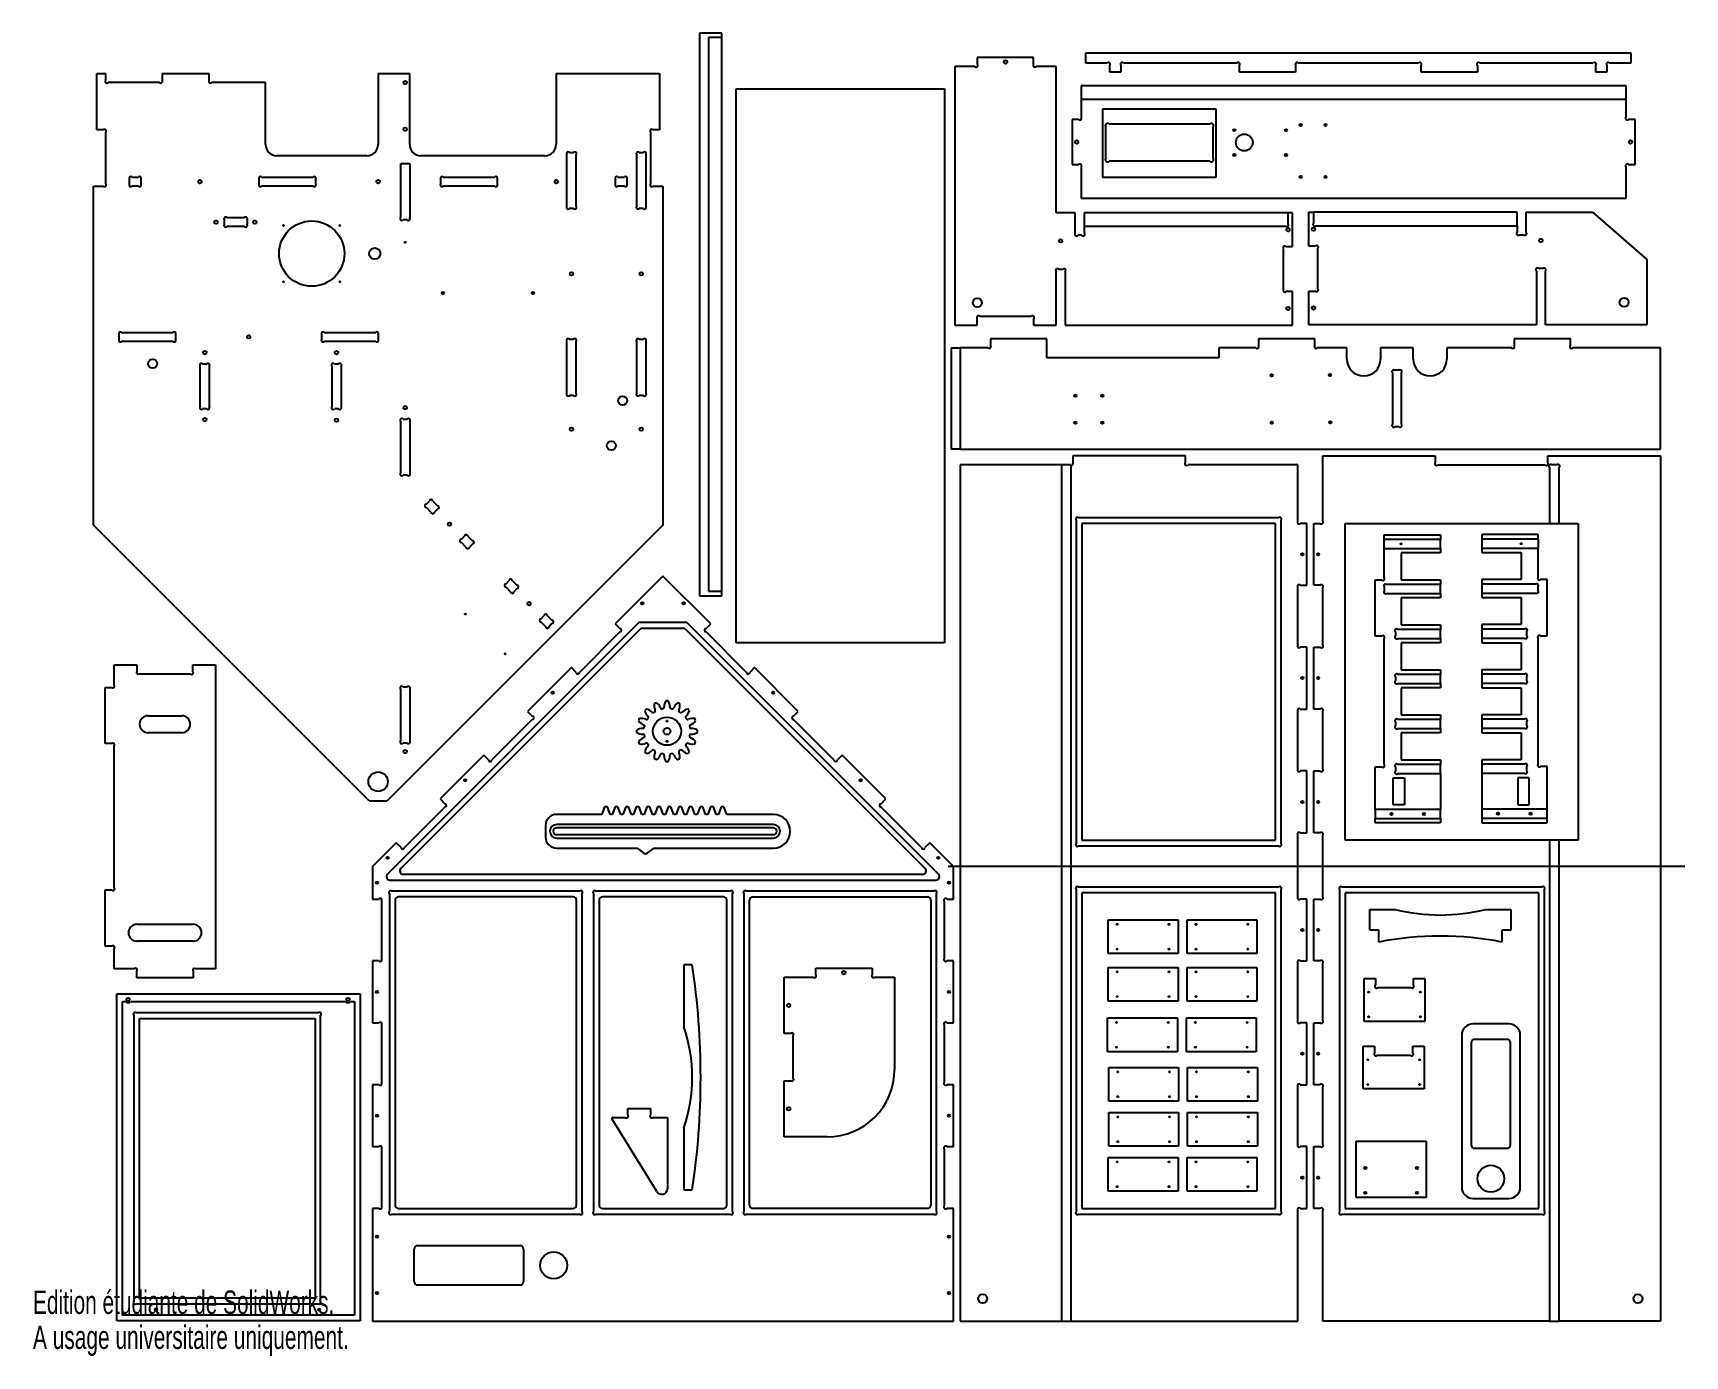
# Model space of a CAD drawing. Extents: x 0 to 1467, y 0 to 1176.
import ezdxf
from ezdxf.enums import TextEntityAlignment as Align

# ---------------------------------------------------------------- set-up
doc = ezdxf.new("R2010")
doc.units = 0
doc.layers.get('0').update_dxf_attribs({"linetype": 'CONTINUOUS'})

msp = doc.modelspace()

# ---------------------------------------------------------------- texts
at = {"color": 7, "linetype": 'CONTINUOUS'}
for s, width, p in [('Edition étudiante de SolidWorks.', 0.667188, (0, 31.1)), ('A usage universitaire uniquement.', 0.668182, (0, 0))]:
    msp.add_text(s, height=20.76, dxfattribs=dict(at, width=width)).set_placement(p, align=Align.BOTTOM_LEFT)

# ---------------------------------------------------------------- linework, layer by layer
at = {"color": 7, "linetype": 'CONTINUOUS'}
for p, q in [((592, 1175.5), (592, 675.5)), ((612, 1175.5), (592, 1175.5)), ((612, 1171.5), (612, 1175.5)), ((600, 1171.5), (600, 679.5)), ((612, 1171.5), (600, 1171.5)), ((612, 679.5), (612, 1171.5)), ((818.8, 1145.8), (818.8, 915.8)), ((836.7, 1145.8), (818.8, 1145.8)), ((838.8, 1153.8), (838.8, 1147.9)), ((888.8, 1153.8), (838.8, 1153.8)), ((888.8, 1147.9), (888.8, 1153.8)), ((908.8, 1145.8), (891, 1145.8)), ((908.8, 1015.8), (908.8, 1145.8)), ((935.3, 1148.8), (935.3, 1157.8)), ((935.3, 1157.8), (1419.3, 1157.8)), ((954.3, 1148.8), (935.3, 1148.8)), ((956.4, 1140.8), (956.4, 1146.7)), ((966.4, 1146.7), (966.4, 1140.8)), ((1069.5, 1148.8), (968.6, 1148.8)), ((1071.6, 1140.8), (1071.6, 1146.7)), ((1121.6, 1146.7), (1121.6, 1140.8)), ((1230.8, 1148.8), (1123.7, 1148.8)), ((1233, 1140.8), (1233, 1146.7)), ((1283, 1146.7), (1283, 1140.8)), ((1386, 1148.8), (1285.1, 1148.8)), ((1388.1, 1140.8), (1388.1, 1146.7)), ((1398.1, 1146.7), (1398.1, 1140.8)), ((1419.3, 1148.8), (1400.3, 1148.8)), ((1419.3, 1157.8), (1419.3, 1148.8)), ((56.6, 1139.5), (64.6, 1139.5)), ((56.6, 1089.5), (56.6, 1139.5)), ((64.6, 1133.6), (64.6, 1139.5)), ((112.5, 1131.5), (66.7, 1131.5)), ((114.6, 1139.5), (114.6, 1133.6)), ((114.6, 1139.5), (156.6, 1139.5)), ((156.6, 1133.6), (156.6, 1139.5)), ((206.6, 1131.5), (158.7, 1131.5)), ((206.6, 1076.5), (206.6, 1131.5)), ((306.6, 1139.5), (334.6, 1139.5)), ((306.6, 1139.5), (306.6, 1076.5)), ((334.6, 1076.5), (334.6, 1139.5)), ((464.6, 1139.5), (556.6, 1139.5)), ((464.6, 1139.5), (464.6, 1076.5)), ((556.6, 1139.5), (556.6, 1089.5)), ((966.4, 1140.8), (956.4, 1140.8)), ((1121.6, 1140.8), (1071.6, 1140.8)), ((1283, 1140.8), (1233, 1140.8)), ((1398.1, 1140.8), (1388.1, 1140.8)), ((624.6, 633.8), (624.6, 1125.8)), ((624.6, 1125.8), (809.6, 1125.8)), ((809.6, 1125.8), (809.6, 633.8)), ((1415.1, 1128.7), (931.1, 1128.7)), ((931.1, 1128.7), (931.1, 1116.7)), ((931.1, 1116.7), (931.1, 1100.8)), ((931.1, 1116.7), (1415.1, 1116.7)), ((1415.1, 1116.7), (1415.1, 1128.7)), ((1415.1, 1100.8), (1415.1, 1116.7)), ((950.1, 1108), (950.1, 1047.4)), ((1051.1, 1108), (950.1, 1108)), ((1051.1, 1047.4), (1051.1, 1108)), ((62.5, 1089.5), (56.6, 1089.5)), ((64.6, 1041.6), (64.6, 1087.4)), ((548.6, 1087.4), (548.6, 1041.6)), ((556.6, 1089.5), (550.7, 1089.5)), ((923.1, 1098.7), (923.1, 1058.7)), ((929, 1098.7), (923.1, 1098.7)), ((953.1, 1064.6), (953.1, 1091.8)), ((956, 1094.7), (1045.2, 1094.7)), ((1048.1, 1091.8), (1048.1, 1064.6)), ((1423.1, 1098.7), (1417.2, 1098.7)), ((1423.1, 1058.7), (1423.1, 1098.7)), ((296.6, 1066.5), (216.6, 1066.5)), ((326.6, 1059.5), (334.6, 1059.5)), ((326.6, 1011.6), (326.6, 1059.5)), ((334.6, 1059.5), (334.6, 1011.6)), ((454.6, 1066.5), (344.6, 1066.5)), ((474.3, 1021.6), (474.3, 1067.4)), ((476.4, 1069.5), (480.2, 1069.5)), ((482.3, 1067.4), (482.3, 1021.6)), ((536.3, 1021.6), (536.3, 1067.4)), ((538.4, 1069.5), (542.2, 1069.5)), ((544.3, 1067.4), (544.3, 1021.6)), ((923.1, 1058.7), (929, 1058.7)), ((931.1, 1056.6), (931.1, 1028.7)), ((1045.2, 1061.7), (956, 1061.7)), ((1415.1, 1028.7), (1415.1, 1056.6)), ((1417.2, 1058.7), (1423.1, 1058.7)), ((85.7, 1041.6), (85.7, 1045.4)), ((87.9, 1047.5), (93.6, 1047.5)), ((95.7, 1045.4), (95.7, 1041.6)), ((200.9, 1041.6), (200.9, 1045.4)), ((203, 1047.5), (248.8, 1047.5)), ((250.9, 1045.4), (250.9, 1041.6)), ((362.2, 1041.6), (362.2, 1045.4)), ((364.4, 1047.5), (410.1, 1047.5)), ((412.2, 1045.4), (412.2, 1041.6)), ((517.4, 1041.6), (517.4, 1045.4)), ((519.6, 1047.5), (525.3, 1047.5)), ((527.4, 1045.4), (527.4, 1041.6)), ((950.1, 1047.4), (1051.1, 1047.4)), ((53.6, 738.3), (53.6, 1039.5)), ((53.6, 1039.5), (62.5, 1039.5)), ((93.6, 1039.5), (87.9, 1039.5)), ((248.8, 1039.5), (203, 1039.5)), ((410.1, 1039.5), (364.4, 1039.5)), ((525.3, 1039.5), (519.6, 1039.5)), ((550.7, 1039.5), (559.6, 1039.5)), ((559.6, 1039.5), (559.6, 738.3)), ((931.1, 1028.7), (1415.1, 1028.7)), ((480.2, 1019.5), (476.4, 1019.5)), ((542.2, 1019.5), (538.4, 1019.5)), ((925.8, 1015.8), (908.8, 1015.8)), ((925.8, 997.9), (925.8, 1015.8)), ((933.8, 1015.8), (933.8, 1003.8)), ((1114.8, 1015.8), (933.8, 1015.8)), ((1118.8, 1015.8), (1114.8, 1015.8)), ((1114.8, 1005.9), (1114.8, 1015.8)), ((1118.8, 985.8), (1118.8, 1015.8)), ((1133.4, 986.2), (1133.4, 1016.2)), ((1133.4, 1016.2), (1137.4, 1016.2)), ((1137.4, 1016.2), (1137.4, 1006.4)), ((1318.3, 1016.2), (1137.4, 1016.2)), ((1318.3, 1004.2), (1318.3, 1016.2)), ((1326.4, 998.4), (1326.4, 1016.2)), ((1326.4, 1016.2), (1385.4, 1016.2)), ((1385.4, 1016.2), (1433.4, 974.3)), ((170.1, 1005.6), (170.1, 1009.4)), ((172.2, 1011.5), (188, 1011.5)), ((188, 1003.5), (172.2, 1003.5)), ((190.1, 1009.4), (190.1, 1005.6)), ((332.3, 1009.5), (328.7, 1009.5)), ((933.8, 1003.8), (933.8, 997.9)), ((933.8, 1003.8), (1112.8, 1003.8)), ((1139.5, 1004.2), (1318.3, 1004.2)), ((1318.3, 1004.2), (1318.3, 998.4)), ((931.7, 995.8), (928, 995.8)), ((1110.8, 947.9), (1110.8, 983.6)), ((1113, 985.8), (1118.8, 985.8)), ((1139.2, 986.2), (1133.4, 986.2)), ((1141.4, 948.4), (1141.4, 984.1)), ((1320.4, 996.2), (1324.3, 996.2)), ((1433.4, 974.3), (1433.4, 916.2)), ((908.8, 915.8), (908.8, 963.6)), ((910.9, 965.8), (914.7, 965.8)), ((916.8, 963.6), (916.8, 915.8)), ((1335.4, 964.1), (1335.4, 916.2)), ((1341.2, 966.2), (1337.5, 966.2)), ((1343.4, 916.2), (1343.4, 964.1)), ((1118.8, 945.8), (1113, 945.8)), ((1118.8, 915.8), (1118.8, 945.8)), ((1133.4, 916.2), (1133.4, 946.2)), ((1133.4, 946.2), (1139.2, 946.2)), ((818.8, 915.8), (838.8, 915.8)), ((838.8, 915.8), (838.8, 921.7)), ((841, 923.8), (886.7, 923.8)), ((888.8, 921.7), (888.8, 915.8)), ((888.8, 915.8), (908.8, 915.8)), ((916.8, 915.8), (1118.8, 915.8)), ((1335.4, 916.2), (1133.4, 916.2)), ((1433.4, 916.2), (1343.4, 916.2)), ((76.6, 903.6), (76.6, 907.4)), ((78.7, 909.5), (124.5, 909.5)), ((124.5, 901.5), (78.7, 901.5)), ((126.6, 907.4), (126.6, 903.6)), ((256.6, 903.6), (256.6, 907.4)), ((258.7, 909.5), (304.5, 909.5)), ((304.5, 901.5), (258.7, 901.5)), ((306.6, 907.4), (306.6, 903.6)), ((474.3, 855.9), (474.3, 901.4)), ((476.4, 903.5), (480.2, 903.5)), ((482.3, 901.4), (482.3, 855.6)), ((536.3, 855.6), (536.3, 901.4)), ((538.4, 903.5), (542.2, 903.5)), ((544.3, 901.4), (544.3, 855.9)), ((815.5, 895.8), (815.5, 805.8)), ((815.5, 895.8), (823.5, 895.8)), ((823.5, 895.8), (823.5, 805.8)), ((848.5, 895.8), (823.5, 895.8)), ((850.6, 903.8), (850.6, 897.9)), ((900.5, 903.8), (850.6, 903.8)), ((900.5, 886.8), (900.5, 903.8)), ((1053.5, 895.8), (1053.5, 886.8)), ((1086.5, 895.8), (1053.5, 895.8)), ((1088.6, 903.8), (1088.6, 897.9)), ((1138.6, 903.8), (1088.6, 903.8)), ((1138.6, 897.9), (1138.6, 903.8)), ((1167.1, 895.8), (1140.7, 895.8)), ((1167.1, 885.8), (1167.1, 895.8)), ((1197.1, 895.8), (1197.1, 885.8)), ((1226, 895.8), (1197.1, 895.8)), ((1226, 885.8), (1226, 895.8)), ((1256, 895.8), (1256, 885.8)), ((1313.5, 895.8), (1256, 895.8)), ((1315.6, 903.8), (1315.6, 897.9)), ((1365.6, 903.8), (1315.6, 903.8)), ((1365.6, 897.9), (1365.6, 903.8)), ((1445.6, 895.8), (1367.7, 895.8)), ((1445.6, 805.8), (1445.6, 895.8)), ((150.7, 881.5), (154.5, 881.5)), ((267.7, 881.5), (271.5, 881.5)), ((1053.5, 886.8), (900.5, 886.8)), ((148.6, 843.6), (148.6, 879.4)), ((156.6, 879.4), (156.6, 843.6)), ((265.6, 843.6), (265.6, 879.4)), ((273.6, 879.4), (273.6, 843.6)), ((1207.6, 873.6), (1207.6, 827.9)), ((1213.5, 875.8), (1209.7, 875.8)), ((1215.6, 827.9), (1215.6, 873.6)), ((480.2, 853.5), (476.7, 853.5)), ((541.9, 853.5), (538.4, 853.5)), ((154.5, 841.5), (150.7, 841.5)), ((271.5, 841.5), (267.7, 841.5)), ((326.6, 784.6), (326.6, 830.4)), ((328.7, 832.5), (332.5, 832.5)), ((334.6, 830.4), (334.6, 784.6)), ((1209.7, 825.8), (1213.5, 825.8)), ((823.5, 805.8), (815.5, 805.8)), ((823.5, 805.8), (1445.6, 805.8)), ((923.6, 799.8), (923.6, 793.9)), ((1023.6, 799.8), (923.6, 799.8)), ((1023.6, 793.9), (1023.6, 799.8)), ((1145.6, 741.9), (1145.6, 799.8)), ((1145.6, 799.8), (1245.6, 799.8)), ((1245.6, 799.8), (1245.6, 793.9)), ((1345.6, 799.8), (1445.6, 799.8)), ((1345.6, 793.9), (1345.6, 799.8)), ((1445.6, 799.8), (1445.6, 31)), ((332.5, 782.5), (328.7, 782.5)), ((913.6, 791.8), (823.6, 791.8)), ((823.6, 791.8), (823.6, 31)), ((913.6, 791.8), (913.6, 31)), ((921.5, 791.8), (913.6, 791.8)), ((922.1, 31), (922.1, 791.4)), ((1123.6, 791.8), (1025.7, 791.8)), ((1123.6, 741.9), (1123.6, 791.8)), ((1247.7, 791.8), (1343.5, 791.8)), ((1347.1, 789.4), (1347.1, 739.8)), ((1353.5, 791.9), (1349.1, 791.9)), ((1355.6, 739.8), (1355.6, 789.4)), ((349.5, 756.9), (352.1, 759.6)), ((353.5, 749.8), (349.5, 753.9)), ((355.1, 759.6), (359.2, 755.5)), ((359.2, 752.5), (356.5, 749.8)), ((298.6, 493.3), (53.6, 738.3)), ((559.6, 738.3), (314.6, 493.3)), ((926.6, 742.6), (926.6, 455.3)), ((1106.5, 744.8), (928.7, 744.8)), ((931.6, 739.8), (931.6, 458.2)), ((1103.6, 739.8), (931.6, 739.8)), ((1103.6, 458.2), (1103.6, 739.8)), ((1108.6, 455.3), (1108.6, 742.6)), ((1131.6, 739.8), (1125.7, 739.8)), ((1131.6, 684.8), (1131.6, 739.8)), ((1137.6, 684.8), (1137.6, 739.8)), ((1137.6, 739.8), (1143.5, 739.8)), ((1165.6, 739.8), (1347.1, 739.8)), ((1165.6, 458.2), (1165.6, 739.8)), ((1347.1, 739.8), (1355.6, 739.8)), ((1355.6, 739.8), (1372.6, 739.8)), ((1372.6, 739.8), (1372.6, 458.2)), ((380.6, 725.8), (383.2, 728.4)), ((384.6, 718.7), (380.6, 722.8)), ((386.2, 728.4), (390.3, 724.4)), ((390.3, 721.4), (387.6, 718.7)), ((1200.2, 729.6), (1250.2, 729.6)), ((1200.2, 725.6), (1200.2, 729.6)), ((1250.2, 725.6), (1200.2, 725.6)), ((1200.2, 717.6), (1200.2, 725.6)), ((1250.2, 729.6), (1250.2, 725.6)), ((1250.2, 717.6), (1250.2, 725.6)), ((1336.9, 729.8), (1286.9, 729.8)), ((1286.9, 729.8), (1286.9, 725.8)), ((1336.9, 725.8), (1286.9, 725.8)), ((1286.9, 725.8), (1286.9, 717.8)), ((1336.9, 725.8), (1336.9, 729.8)), ((1336.9, 725.8), (1336.9, 717.8)), ((1200.2, 691.7), (1200.2, 717.6)), ((1200.2, 717.6), (1250.2, 717.6)), ((1250.2, 713.6), (1215.2, 713.6)), ((1215.2, 713.6), (1215.2, 689.6)), ((1250.2, 717.6), (1250.2, 713.6)), ((1286.9, 717.8), (1286.9, 713.8)), ((1286.9, 717.8), (1336.9, 717.8)), ((1286.9, 713.8), (1321.9, 713.8)), ((1321.9, 713.8), (1321.9, 689.8)), ((1336.9, 691.9), (1336.9, 717.8)), ((559.6, 692.9), (517.2, 650.5)), ((602, 650.5), (559.6, 692.9)), ((1286.9, 689.8), (1286.9, 685.8)), ((1321.9, 689.8), (1286.9, 689.8)), ((1344.9, 689.8), (1339, 689.8)), ((1344.9, 639.8), (1344.9, 689.8)), ((420.2, 686.2), (422.8, 688.8)), ((424.2, 679.1), (420.2, 683.2)), ((425.8, 688.8), (429.9, 684.8)), ((429.9, 681.8), (427.2, 679.1)), ((592, 675.5), (612, 675.5)), ((600, 679.5), (612, 679.5)), ((612, 675.5), (612, 679.5)), ((1123.6, 631.9), (1123.6, 682.6)), ((1125.7, 684.8), (1131.6, 684.8)), ((1143.5, 684.8), (1137.6, 684.8)), ((1145.6, 631.9), (1145.6, 682.6)), ((1192.2, 639.6), (1192.2, 689.6)), ((1192.2, 689.6), (1198, 689.6)), ((1200.2, 683.5), (1200.2, 679.7)), ((1250.2, 685.6), (1202.2, 685.6)), ((1202.2, 677.6), (1250.2, 677.6)), ((1215.2, 689.6), (1250.2, 689.6)), ((1250.2, 689.6), (1250.2, 685.6)), ((1250.2, 677.6), (1250.2, 685.6)), ((1250.2, 677.6), (1250.2, 673.6)), ((1334.8, 685.8), (1286.9, 685.8)), ((1286.9, 685.8), (1286.9, 677.8)), ((1286.9, 677.8), (1286.9, 673.8)), ((1286.9, 677.8), (1334.8, 677.8)), ((1336.9, 679.9), (1336.9, 683.7)), ((1250.2, 673.6), (1215.2, 673.6)), ((1215.2, 673.6), (1215.2, 649.6)), ((1286.9, 673.8), (1321.9, 673.8)), ((1321.9, 673.8), (1321.9, 649.8)), ((538.2, 651.7), (314.9, 428.1)), ((326.7, 433.1), (539.4, 645.8)), ((451.3, 655.1), (453.9, 657.7)), ((455.4, 648), (451.3, 652.1)), ((456.9, 657.7), (461, 653.7)), ((461, 650.7), (458.4, 648)), ((517.2, 650.5), (521.3, 646.3)), ((580.9, 651.7), (538.2, 651.7)), ((541.6, 646.7), (577.6, 646.7)), ((579.7, 645.8), (792.5, 433.1)), ((804.3, 428.1), (580.9, 651.7)), ((597.9, 646.3), (602, 650.5)), ((1215.2, 649.6), (1250.2, 649.6)), ((1250.2, 649.6), (1250.2, 645.6)), ((1286.9, 649.8), (1286.9, 645.8)), ((1321.9, 649.8), (1286.9, 649.8)), ((1324.8, 645.8), (1286.9, 645.8)), ((1286.9, 645.8), (1286.9, 637.8)), ((521.3, 643.3), (485.4, 607.4)), ((633.7, 607.4), (597.9, 643.3)), ((809.6, 633.8), (624.6, 633.8)), ((1198, 639.6), (1192.2, 639.6)), ((1200.2, 525.7), (1200.2, 637.5)), ((1210.2, 643.5), (1210.2, 639.7)), ((1250.2, 645.6), (1212.3, 645.6)), ((1212.3, 637.6), (1250.2, 637.6)), ((1250.2, 633.6), (1215.2, 633.6)), ((1215.2, 633.6), (1215.2, 609.6)), ((1250.2, 637.6), (1250.2, 645.6)), ((1250.2, 637.6), (1250.2, 633.6)), ((1286.9, 637.8), (1286.9, 633.8)), ((1286.9, 637.8), (1324.8, 637.8)), ((1286.9, 633.8), (1321.9, 633.8)), ((1321.9, 633.8), (1321.9, 609.8)), ((1326.9, 639.9), (1326.9, 643.7)), ((1336.9, 525.9), (1336.9, 637.7)), ((1339, 639.8), (1344.9, 639.8)), ((1131.6, 629.8), (1125.7, 629.8)), ((1131.6, 574.8), (1131.6, 629.8)), ((1137.6, 574.8), (1137.6, 629.8)), ((1137.6, 629.8), (1143.5, 629.8)), ((72.2, 596.1), (72.2, 614.1)), ((72.2, 614.1), (92.2, 614.1)), ((92.2, 614.1), (92.2, 608.2)), ((94.2, 606.1), (140, 606.1)), ((142.1, 608.2), (142.1, 614.1)), ((142.1, 614.1), (162.2, 614.1)), ((162.2, 614.1), (162.2, 344.1)), ((478.3, 611.6), (439.4, 572.7)), ((482.4, 607.4), (478.3, 611.6)), ((640.9, 611.6), (636.7, 607.4)), ((679.8, 572.7), (640.9, 611.6)), ((1210.2, 603.5), (1210.2, 599.7)), ((1250.2, 605.6), (1212.3, 605.6)), ((1215.2, 609.6), (1250.2, 609.6)), ((1250.2, 609.6), (1250.2, 605.6)), ((1250.2, 597.6), (1250.2, 605.6)), ((1286.9, 609.8), (1286.9, 605.8)), ((1321.9, 609.8), (1286.9, 609.8)), ((1324.8, 605.8), (1286.9, 605.8)), ((1286.9, 605.8), (1286.9, 597.8)), ((1326.9, 599.9), (1326.9, 603.7)), ((64.2, 544.1), (64.2, 594.1)), ((64.2, 594.1), (70, 594.1)), ((326.6, 546.6), (326.6, 592.4)), ((328.7, 594.5), (332.5, 594.5)), ((334.6, 592.4), (334.6, 546.6)), ((1212.3, 597.6), (1250.2, 597.6)), ((1250.2, 593.6), (1215.2, 593.6)), ((1215.2, 593.6), (1215.2, 569.6)), ((1250.2, 597.6), (1250.2, 593.6)), ((1286.9, 597.8), (1286.9, 593.8)), ((1286.9, 597.8), (1324.8, 597.8)), ((1286.9, 593.8), (1321.9, 593.8)), ((1321.9, 593.8), (1321.9, 569.8)), ((439.4, 572.7), (443.5, 568.5)), ((675.6, 568.5), (679.8, 572.7)), ((1123.6, 521.9), (1123.6, 572.6)), ((1125.7, 574.8), (1131.6, 574.8)), ((1143.5, 574.8), (1137.6, 574.8)), ((1145.6, 521.9), (1145.6, 572.6)), ((102.2, 568.8), (132.2, 568.8)), ((443.5, 565.5), (407.6, 529.6)), ((711.5, 529.6), (675.6, 565.5)), ((1210.2, 563.5), (1210.2, 559.7)), ((1250.2, 565.6), (1212.3, 565.6)), ((1215.2, 569.6), (1250.2, 569.6)), ((1250.2, 569.6), (1250.2, 565.6)), ((1250.2, 557.6), (1250.2, 565.6)), ((1286.9, 569.8), (1286.9, 565.8)), ((1321.9, 569.8), (1286.9, 569.8)), ((1324.8, 565.8), (1286.9, 565.8)), ((1286.9, 565.8), (1286.9, 557.8)), ((1286.9, 557.8), (1286.9, 553.8)), ((1286.9, 557.8), (1324.8, 557.8)), ((1326.9, 559.9), (1326.9, 563.7)), ((70, 544.1), (64.2, 544.1)), ((132.2, 553.8), (102.2, 553.8)), ((332.5, 544.5), (328.7, 544.5)), ((1212.3, 557.6), (1250.2, 557.6)), ((1250.2, 553.6), (1215.2, 553.6)), ((1215.2, 553.6), (1215.2, 529.6)), ((1250.2, 557.6), (1250.2, 553.6)), ((1286.9, 553.8), (1321.9, 553.8)), ((1321.9, 553.8), (1321.9, 529.8)), ((72.2, 416.2), (72.2, 542)), ((400.5, 533.8), (361.6, 494.9)), ((404.6, 529.6), (400.5, 533.8)), ((718.7, 533.8), (714.5, 529.6)), ((757.6, 494.9), (718.7, 533.8)), ((1215.2, 529.6), (1250.2, 529.6)), ((1250.2, 529.6), (1250.2, 525.6)), ((1321.9, 529.8), (1286.9, 529.8)), ((1286.9, 529.8), (1286.9, 525.8)), ((1131.6, 519.8), (1125.7, 519.8)), ((1131.6, 464.8), (1131.6, 519.8)), ((1137.6, 464.8), (1137.6, 519.8)), ((1137.6, 519.8), (1143.5, 519.8)), ((1192.2, 523.6), (1198, 523.6)), ((1192.2, 485.5), (1192.2, 523.6)), ((1210.2, 523.5), (1210.2, 519.7)), ((1250.2, 525.6), (1212.3, 525.6)), ((1212.3, 517.6), (1250.2, 517.6)), ((1250.2, 517.6), (1250.2, 525.6)), ((1250.2, 517.6), (1250.2, 485.5)), ((1324.8, 525.8), (1286.9, 525.8)), ((1286.9, 525.8), (1286.9, 517.8)), ((1286.9, 517.8), (1324.8, 517.8)), ((1286.9, 517.8), (1286.9, 485.8)), ((1328.9, 513.8), (1318.9, 513.8)), ((1318.9, 513.8), (1318.9, 489.8)), ((1326.9, 519.9), (1326.9, 523.7)), ((1328.9, 489.8), (1328.9, 513.8)), ((1344.9, 523.8), (1339, 523.8)), ((1344.9, 485.8), (1344.9, 523.8)), ((1208.2, 513.6), (1218.2, 513.6)), ((1208.2, 489.6), (1208.2, 513.6)), ((1218.2, 513.6), (1218.2, 489.6)), ((298.6, 493.3), (314.6, 493.3)), ((365.8, 487.7), (329.9, 451.8)), ((361.6, 494.9), (365.8, 490.7)), ((507.6, 488), (505.2, 481.2)), ((510.2, 488), (507.6, 488)), ((512.6, 481.2), (510.2, 488)), ((517.1, 488), (514.6, 481.2)), ((519.6, 488), (517.1, 488)), ((522.1, 481.2), (519.6, 488)), ((526.5, 488), (524, 481.2)), ((529, 488), (526.5, 488)), ((531.5, 481.2), (529, 488)), ((535.9, 488), (533.5, 481.2)), ((538.5, 488), (535.9, 488)), ((540.9, 481.2), (538.5, 488)), ((545.3, 488), (542.9, 481.2)), ((547.9, 488), (545.3, 488)), ((550.3, 481.2), (547.9, 488)), ((554.8, 488), (552.3, 481.2)), ((557.3, 488), (554.8, 488)), ((559.8, 481.2), (557.3, 488)), ((564.2, 488), (561.7, 481.2)), ((566.7, 488), (564.2, 488)), ((569.2, 481.2), (566.7, 488)), ((573.6, 488), (571.2, 481.2)), ((576.2, 488), (573.6, 488)), ((578.6, 481.2), (576.2, 488)), ((583, 488), (580.6, 481.2)), ((585.6, 488), (583, 488)), ((588, 481.2), (585.6, 488)), ((592.5, 488), (590, 481.2)), ((595, 488), (592.5, 488)), ((597.5, 481.2), (595, 488)), ((601.9, 488), (599.4, 481.2)), ((604.4, 488), (601.9, 488)), ((606.9, 481.2), (604.4, 488)), ((611.3, 488), (608.9, 481.2)), ((613.8, 488), (611.3, 488)), ((616.3, 481.2), (613.8, 488)), ((753.4, 490.7), (757.6, 494.9)), ((789.3, 451.8), (753.4, 487.7)), ((1250.2, 485.5), (1192.2, 485.5)), ((1192.2, 485.5), (1192.2, 477.6)), ((1218.2, 489.6), (1208.2, 489.6)), ((1250.2, 477.6), (1250.2, 485.5)), ((1344.9, 485.8), (1286.9, 485.8)), ((1286.9, 485.8), (1286.9, 477.8)), ((1318.9, 489.8), (1328.9, 489.8)), ((1344.9, 477.8), (1344.9, 485.8)), ((455.2, 471.2), (455.2, 461.2)), ((505.2, 481.2), (465.2, 481.2)), ((657.7, 472.2), (465.2, 472.2)), ((514.6, 481.2), (512.6, 481.2)), ((524, 481.2), (522.1, 481.2)), ((533.5, 481.2), (531.5, 481.2)), ((542.9, 481.2), (540.9, 481.2)), ((552.3, 481.2), (550.3, 481.2)), ((561.7, 481.2), (559.8, 481.2)), ((571.2, 481.2), (569.2, 481.2)), ((580.6, 481.2), (578.6, 481.2)), ((590, 481.2), (588, 481.2)), ((599.4, 481.2), (597.5, 481.2)), ((608.9, 481.2), (606.9, 481.2)), ((657.7, 481.2), (616.3, 481.2)), ((1192.2, 473.6), (1192.2, 477.6)), ((1192.2, 477.6), (1250.2, 477.6)), ((1250.2, 473.6), (1192.2, 473.6)), ((1250.2, 477.6), (1250.2, 473.6)), ((1286.9, 477.8), (1344.9, 477.8)), ((1286.9, 477.8), (1286.9, 473.8)), ((1286.9, 473.8), (1344.9, 473.8)), ((1344.9, 473.8), (1344.9, 477.8)), ((322.7, 456), (301.6, 434.9)), ((326.9, 451.8), (322.7, 456)), ((657.7, 469.2), (465.2, 469.2)), ((465.2, 463.2), (657.7, 463.2)), ((465.2, 460.2), (657.7, 460.2)), ((796.5, 456), (792.3, 451.8)), ((817.6, 434.9), (796.5, 456)), ((931.6, 458.2), (1103.6, 458.2)), ((1123.6, 408.2), (1123.6, 462.6)), ((1125.7, 464.8), (1131.6, 464.8)), ((1143.5, 464.8), (1137.6, 464.8)), ((1145.6, 408.2), (1145.6, 462.6)), ((1347.1, 458.2), (1165.6, 458.2)), ((1347.1, 458.2), (1347.1, 31)), ((1355.6, 458.2), (1347.1, 458.2)), ((1355.6, 31), (1355.6, 458.2)), ((1372.6, 458.2), (1355.6, 458.2)), ((465.2, 451.2), (536.7, 451.2)), ((536.7, 451.2), (542.7, 446.7)), ((545.7, 446.7), (551.7, 451.2)), ((551.7, 451.2), (657.7, 451.2)), ((928.7, 453.2), (1106.5, 453.2)), ((301.6, 434.9), (301.6, 406)), ((790.3, 427.9), (328.8, 427.9)), ((1142.7, 434.9), (812.8, 434.9)), ((817.6, 406), (817.6, 434.9)), ((1467.4, 434.9), (1099.6, 434.9)), ((64.2, 364.1), (64.2, 414.1)), ((64.2, 414.1), (70, 414.1)), ((317, 422.9), (802.2, 422.9)), ((485.7, 412.9), (318.7, 412.9)), ((619.2, 412.9), (499.9, 412.9)), ((800.5, 412.9), (633.5, 412.9)), ((926.6, 414.5), (926.6, 128.2)), ((1106.5, 416.6), (928.7, 416.6)), ((931.6, 411.6), (931.6, 131)), ((1103.6, 411.6), (931.6, 411.6)), ((1103.6, 131), (1103.6, 411.6)), ((1108.6, 128.2), (1108.6, 414.5)), ((1160.6, 414.5), (1160.6, 128.2)), ((1340.5, 416.6), (1162.7, 416.6)), ((1337.6, 411.6), (1165.6, 411.6)), ((1165.6, 411.6), (1165.6, 131)), ((1337.6, 131), (1337.6, 411.6)), ((1342.6, 128.2), (1342.6, 414.5)), ((301.6, 406), (307.5, 406)), ((309.6, 403.9), (309.6, 353.2)), ((316.6, 410.8), (316.6, 128.2)), ((321.6, 404.9), (321.6, 134)), ((479.8, 407.9), (324.6, 407.9)), ((482.8, 134), (482.8, 404.9)), ((487.8, 128.2), (487.8, 410.8)), ((497.8, 410.8), (497.8, 128.2)), ((502.8, 404.9), (502.8, 134)), ((613.4, 407.9), (505.8, 407.9)), ((616.4, 134), (616.4, 404.9)), ((621.4, 128.2), (621.4, 410.8)), ((631.4, 410.8), (631.4, 128.2)), ((636.4, 134), (636.4, 404.9)), ((639.4, 407.9), (794.6, 407.9)), ((797.6, 404.9), (797.6, 134)), ((802.6, 128.2), (802.6, 410.8)), ((809.6, 353.2), (809.6, 403.9)), ((811.7, 406), (817.6, 406)), ((1131.6, 406), (1125.7, 406)), ((1131.6, 351), (1131.6, 406)), ((1137.6, 351), (1137.6, 406)), ((1137.6, 406), (1143.5, 406)), ((1187.6, 378.4), (1187.6, 396.8)), ((1187.6, 396.8), (1210.1, 396.8)), ((1290.1, 396.8), (1312.6, 396.8)), ((1312.6, 396.8), (1312.6, 378.4)), ((92.2, 383.6), (142.2, 383.6)), ((955.1, 387.5), (1017.1, 387.5)), ((955.1, 357.5), (955.1, 387.5)), ((1017.1, 387.5), (1017.1, 357.5)), ((1025.1, 387.5), (1087.1, 387.5)), ((1025.1, 357.5), (1025.1, 387.5)), ((1087.1, 387.5), (1087.1, 357.5)), ((142.2, 368.6), (92.2, 368.6)), ((1195.6, 378.4), (1187.6, 378.4)), ((1195.6, 367.8), (1195.6, 378.4)), ((1304.6, 378.4), (1304.6, 367.8)), ((1312.6, 378.4), (1304.6, 378.4)), ((70, 364.1), (64.2, 364.1)), ((72.2, 344.1), (72.2, 362)), ((1017.1, 357.5), (955.1, 357.5)), ((1087.1, 357.5), (1025.1, 357.5)), ((90, 344.1), (72.2, 344.1)), ((92.2, 336.1), (92.2, 342)), ((142.2, 342), (142.2, 336.1)), ((162.2, 344.1), (144.2, 344.1)), ((301.6, 351), (301.6, 296)), ((307.5, 351), (301.6, 351)), ((578.1, 347.5), (578.1, 292.5)), ((585.6, 347.5), (578.1, 347.5)), ((695.3, 338.7), (695.3, 344.6)), ((695.3, 344.6), (745.3, 344.6)), ((745.3, 344.6), (745.3, 338.7)), ((817.6, 351), (811.7, 351)), ((817.6, 296), (817.6, 351)), ((955.1, 315.3), (955.1, 345.3)), ((955.1, 345.3), (1017.1, 345.3)), ((1017.1, 345.3), (1017.1, 315.3)), ((1025.1, 315.3), (1025.1, 345.3)), ((1025.1, 345.3), (1087.1, 345.3)), ((1087.1, 345.3), (1087.1, 315.3)), ((1123.6, 298.2), (1123.6, 348.9)), ((1125.7, 351), (1131.6, 351)), ((1143.5, 351), (1137.6, 351)), ((1145.6, 298.2), (1145.6, 348.9)), ((142.2, 336.1), (92.2, 336.1)), ((667.3, 286.6), (667.3, 336.6)), ((667.3, 336.6), (693.2, 336.6)), ((747.4, 336.6), (765.3, 336.6)), ((765.3, 336.6), (765.3, 254.6)), ((1182.4, 297.3), (1182.4, 335.3)), ((1182.4, 335.3), (1192.4, 335.3)), ((1192.4, 335.3), (1192.4, 329.5)), ((1194.5, 327.3), (1224.2, 327.3)), ((1226.4, 335.3), (1236.4, 335.3)), ((1226.4, 329.5), (1226.4, 335.3)), ((1236.4, 335.3), (1236.4, 297.3)), ((74.5, 31.2), (74.5, 321.8)), ((74.5, 321.8), (290.5, 321.8)), ((79.5, 36.2), (79.5, 314.8)), ((79.5, 314.8), (82.3, 314.8)), ((86.8, 314.8), (277.6, 314.8)), ((282.1, 314.8), (285.5, 314.8)), ((285.5, 314.8), (285.5, 36.2)), ((290.5, 321.8), (290.5, 31.2)), ((1017.1, 315.3), (955.1, 315.3)), ((1087.1, 315.3), (1025.1, 315.3)), ((89.5, 302.7), (89.5, 48.3)), ((253.4, 304.8), (91.7, 304.8)), ((94.5, 299.8), (250.5, 299.8)), ((94.5, 51.2), (94.5, 299.8)), ((250.5, 299.8), (250.5, 51.2)), ((255.5, 48.3), (255.5, 302.7)), ((301.6, 296), (307.5, 296)), ((309.6, 293.9), (309.6, 243.2)), ((809.6, 243.2), (809.6, 293.9)), ((811.7, 296), (817.6, 296)), ((954.5, 270.3), (954.5, 300.3)), ((954.5, 300.3), (1016.5, 300.3)), ((1016.5, 300.3), (1016.5, 270.3)), ((1024.5, 270.3), (1024.5, 300.3)), ((1024.5, 300.3), (1086.5, 300.3)), ((1086.5, 300.3), (1086.5, 270.3)), ((1131.6, 296), (1125.7, 296)), ((1131.6, 241), (1131.6, 296)), ((1137.6, 241), (1137.6, 296)), ((1137.6, 296), (1143.5, 296)), ((1236.4, 297.3), (1182.4, 297.3)), ((1311.1, 295), (1279.1, 295)), ((673.2, 286.6), (667.3, 286.6)), ((675.3, 246.7), (675.3, 284.5)), ((1269.1, 285), (1269.1, 150)), ((1309.5, 281.3), (1280.5, 281.3)), ((1321.1, 150), (1321.1, 285)), ((1016.5, 270.3), (954.5, 270.3)), ((1086.5, 270.3), (1024.5, 270.3)), ((1181.7, 237.2), (1181.7, 275.2)), ((1181.7, 275.2), (1191.7, 275.2)), ((1191.7, 275.2), (1191.7, 269.3)), ((1193.8, 267.2), (1223.6, 267.2)), ((1225.7, 269.3), (1225.7, 275.2)), ((1225.7, 275.2), (1235.7, 275.2)), ((1235.7, 275.2), (1235.7, 237.2)), ((1277.6, 278.4), (1277.6, 187.4)), ((1312.4, 187.4), (1312.4, 278.4)), ((955.6, 226.4), (955.6, 256.4)), ((955.6, 256.4), (1017.6, 256.4)), ((1017.6, 256.4), (1017.6, 226.4)), ((1025.6, 226.4), (1025.6, 256.4)), ((1025.6, 256.4), (1087.6, 256.4)), ((1087.6, 256.4), (1087.6, 226.4)), ((307.5, 241), (301.6, 241)), ((301.6, 241), (301.6, 186)), ((667.3, 194.6), (667.3, 244.6)), ((667.3, 244.6), (673.2, 244.6)), ((817.6, 241), (811.7, 241)), ((817.6, 186), (817.6, 241)), ((1123.6, 188.2), (1123.6, 238.9)), ((1125.7, 241), (1131.6, 241)), ((1143.5, 241), (1137.6, 241)), ((1145.6, 188.2), (1145.6, 238.9)), ((1235.7, 237.2), (1181.7, 237.2)), ((1017.6, 226.4), (955.6, 226.4)), ((1087.6, 226.4), (1025.6, 226.4)), ((554.2, 146), (514.4, 210.5)), ((515.3, 212), (526.3, 212)), ((528.5, 214.1), (528.5, 220)), ((528.5, 220), (548.5, 220)), ((548.5, 220), (548.5, 214.1)), ((550.6, 212), (563.5, 212)), ((563.5, 212), (563.5, 148.6)), ((955.6, 186.4), (955.6, 216.4)), ((955.6, 216.4), (1017.6, 216.4)), ((1017.6, 216.4), (1017.6, 186.4)), ((1025.6, 186.4), (1025.6, 216.4)), ((1025.6, 216.4), (1087.6, 216.4)), ((1087.6, 216.4), (1087.6, 186.4)), ((578.1, 202.5), (578.1, 147.5)), ((705.3, 194.6), (667.3, 194.6)), ((1175.4, 140.9), (1175.4, 190.9)), ((1175.4, 190.9), (1237.4, 190.9)), ((1237.4, 190.9), (1237.4, 140.9)), ((301.6, 186), (307.5, 186)), ((309.6, 183.9), (309.6, 133.2)), ((809.6, 133.2), (809.6, 183.9)), ((811.7, 186), (817.6, 186)), ((955.1, 146.4), (955.1, 176.4)), ((955.1, 176.4), (1017.1, 176.4)), ((1017.6, 186.4), (955.6, 186.4)), ((1017.1, 176.4), (1017.1, 146.4)), ((1025.1, 176.4), (1087.1, 176.4)), ((1025.1, 146.4), (1025.1, 176.4)), ((1087.6, 186.4), (1025.6, 186.4)), ((1087.1, 176.4), (1087.1, 146.4)), ((1131.6, 186), (1125.7, 186)), ((1131.6, 131), (1131.6, 186)), ((1137.6, 131), (1137.6, 186)), ((1137.6, 186), (1143.5, 186)), ((1280.5, 184.5), (1309.5, 184.5)), ((578.1, 147.5), (585.6, 147.5)), ((1017.1, 146.4), (955.1, 146.4)), ((1087.1, 146.4), (1025.1, 146.4)), ((1237.4, 140.9), (1175.4, 140.9)), ((1279.1, 140), (1311.1, 140)), ((307.5, 131), (301.6, 131)), ((301.6, 131), (301.6, 31)), ((318.7, 126), (485.7, 126)), ((324.6, 131), (479.8, 131)), ((499.9, 126), (619.2, 126)), ((505.8, 131), (613.4, 131)), ((633.5, 126), (800.5, 126)), ((794.6, 131), (639.4, 131)), ((817.6, 131), (811.7, 131)), ((817.6, 31), (817.6, 131)), ((928.7, 126), (1106.5, 126)), ((931.6, 131), (1103.6, 131)), ((1123.6, 31), (1123.6, 128.9)), ((1125.7, 131), (1131.6, 131)), ((1143.5, 131), (1137.6, 131)), ((1145.6, 31), (1145.6, 128.9)), ((1162.7, 126), (1340.5, 126)), ((1165.6, 131), (1337.6, 131)), ((338.6, 66), (338.6, 95)), ((341.6, 98), (432.6, 98)), ((435.6, 95), (435.6, 66)), ((432.6, 63), (341.6, 63)), ((91.7, 46.2), (253.4, 46.2)), ((250.5, 51.2), (94.5, 51.2)), ((290.5, 31.2), (74.5, 31.2)), ((285.5, 36.2), (79.5, 36.2)), ((301.6, 31), (817.6, 31)), ((823.6, 31), (913.6, 31)), ((913.6, 31), (922.1, 31)), ((922.1, 31), (1123.6, 31)), ((1347.1, 31), (1145.6, 31)), ((1347.1, 31), (1355.6, 31)), ((1445.6, 31), (1355.6, 31))]:
    msp.add_line(p, q, dxfattribs=at)
for centre, radius in [((863.8, 1149.8), 1.55), ((330.6, 1131.5), 1.55), ((330.6, 1090.1), 1.55), ((1067.1, 1089.2), 1), ((1113.1, 1089.2), 1), ((1126.1, 1093.7), 1), ((1148.1, 1093.7), 1), ((927.1, 1078.7), 1.55), ((1076, 1078.2), 7.5), ((1419.1, 1078.7), 1.55), ((1067.1, 1067.2), 1), ((1113.1, 1067.2), 1), ((148.3, 1043.5), 1.55), ((306.6, 1043.5), 1.55), ((464.8, 1043.5), 1.55), ((1126.1, 1047.7), 1), ((1148.1, 1047.7), 1), ((162.6, 1007.5), 1.55), ((197, 1007.5), 1.55), ((247.6, 979.5), 29), ((222.6, 1004.5), 0.5), ((272.6, 1004.5), 0.5), ((1114.8, 1000.8), 1.55), ((1137.4, 1001.2), 1.55), ((303.6, 979.5), 5), ((330.6, 989.5), 0.5), ((912.8, 990.8), 1.55), ((1339.4, 991.2), 1.55), ((222.6, 954.5), 0.5), ((272.6, 954.5), 0.5), ((478.3, 961.5), 1.55), ((540.3, 961.5), 1.55), ((364.1, 944.5), 1), ((444.1, 944.5), 1), ((838.8, 935.8), 4), ((1413.4, 936.2), 4), ((1114.8, 930.8), 1.55), ((1137.4, 931.2), 1.55), ((191.6, 905.5), 1.55), ((106.3, 881.7), 4), ((152.6, 891.5), 1.55), ((269.6, 891.5), 1.55), ((1100.2, 871.3), 1), ((1152.2, 871.6), 1), ((523.7, 848.8), 4), ((925.9, 853.3), 1), ((949.9, 853.3), 1), ((330.6, 842.6), 1.55), ((152.6, 832), 1.55), ((269.6, 831.5), 1.55), ((478.3, 823.5), 1.55), ((540.3, 823.5), 1.55), ((925.9, 829.3), 1), ((949.9, 829.3), 1), ((1100.4, 829.3), 1), ((1152.4, 829.6), 1), ((513.8, 808.8), 4), ((369.9, 739.1), 1.55), ((1215.2, 721.6), 0.5), ((1321.9, 721.8), 0.5), ((1127.6, 712.3), 1), ((1141.6, 712.3), 1), ((440.6, 668.4), 1.55), ((541.2, 668.8), 1), ((578, 668.8), 1), ((384, 659.2), 0.5), ((419.4, 623.9), 0.5), ((1127.6, 602.3), 1), ((1141.6, 602.3), 1), ((461.6, 589.3), 1), ((657.5, 589.3), 1), ((563.2, 555.1), 12.5), ((563.2, 555.1), 3), ((563.2, 564.1), 0.5), ((563.2, 546.1), 0.5), ((330.6, 537), 1.55), ((306.6, 510.3), 8.62), ((383.9, 511.5), 1), ((735.3, 511.5), 1), ((1127.6, 492.3), 1), ((1141.6, 492.3), 1), ((1206.7, 481.5), 1), ((1235.7, 481.5), 1), ((1301.4, 481.8), 1), ((1330.4, 481.8), 1), ((315, 442.6), 1), ((804.2, 442.6), 1), ((305.6, 420.5), 1), ((813.6, 420.5), 1), ((963.1, 383.5), 0.5), ((1009.1, 383.5), 0.5), ((1033.1, 383.5), 0.5), ((1079.1, 383.5), 0.5), ((1127.6, 378.5), 1), ((1141.6, 378.5), 1), ((963.1, 361.5), 0.5), ((1009.1, 361.5), 0.5), ((1033.1, 361.5), 0.5), ((1079.1, 361.5), 0.5), ((720.3, 340.6), 1.55), ((963.1, 341.3), 0.5), ((1009.1, 341.3), 0.5), ((1033.1, 341.3), 0.5), ((1079.1, 341.3), 0.5), ((305.6, 323.5), 1), ((813.6, 323.5), 1), ((1186.4, 323.3), 0.5), ((1232.4, 323.3), 0.5), ((84.5, 316.8), 1.5), ((279.8, 316.8), 1.5), ((671.3, 311.6), 1.55), ((963.1, 319.3), 0.5), ((1009.1, 319.3), 0.5), ((1033.1, 319.3), 0.5), ((1079.1, 319.3), 0.5), ((962.5, 296.3), 0.5), ((1008.5, 296.3), 0.5), ((1032.5, 296.3), 0.5), ((1078.5, 296.3), 0.5), ((1186.4, 301.3), 0.5), ((1232.4, 301.3), 0.5), ((962.5, 274.3), 0.5), ((1008.5, 274.3), 0.5), ((1032.5, 274.3), 0.5), ((1078.5, 274.3), 0.5), ((1127.6, 268.5), 1), ((1141.6, 268.5), 1), ((963.6, 252.4), 0.5), ((1009.6, 252.4), 0.5), ((1033.6, 252.4), 0.5), ((1079.6, 252.4), 0.5), ((1185.7, 263.2), 0.5), ((1231.7, 263.2), 0.5), ((1185.7, 241.2), 0.5), ((1231.7, 241.2), 0.5), ((671.3, 219.6), 1.55), ((963.6, 230.4), 0.5), ((1009.6, 230.4), 0.5), ((1033.6, 230.4), 0.5), ((1079.6, 230.4), 0.5), ((305.6, 213.5), 1), ((813.6, 213.5), 1), ((963.6, 212.4), 0.5), ((1009.6, 212.4), 0.5), ((1033.6, 212.4), 0.5), ((1079.6, 212.4), 0.5), ((963.6, 190.4), 0.5), ((1009.6, 190.4), 0.5), ((1033.6, 190.4), 0.5), ((1079.6, 190.4), 0.5), ((963.1, 172.4), 0.5), ((1009.1, 172.4), 0.5), ((1033.1, 172.4), 0.5), ((1079.1, 172.4), 0.5), ((1183.4, 166.9), 1), ((1229.4, 166.9), 1), ((1295, 157.5), 11.9), ((963.1, 150.4), 0.5), ((1009.1, 150.4), 0.5), ((1033.1, 150.4), 0.5), ((1079.1, 150.4), 0.5), ((1127.6, 158.5), 1), ((1141.6, 158.5), 1), ((1183.4, 144.9), 1), ((1229.4, 144.9), 1), ((305.6, 106), 1), ((813.6, 106), 1), ((462.5, 80.5), 12), ((305.6, 56), 1), ((813.6, 56), 1), ((843.6, 51), 4), ((1425.6, 51), 4), ((109.2, 41.2), 1), ((254.2, 41.2), 1)]:
    msp.add_circle(centre, radius, dxfattribs=at)
for centre, radius, start, end in [((837.8, 1146.8), 1.5, 225, 45), ((889.9, 1146.8), 1.5, 135, 315), ((955.4, 1147.8), 1.5, 315, 135), ((967.5, 1147.8), 1.5, 45, 225), ((1070.6, 1147.8), 1.5, 315, 135), ((1122.7, 1147.8), 1.5, 45, 225), ((1231.9, 1147.8), 1.5, 315, 135), ((1284, 1147.8), 1.5, 45, 225), ((1387.1, 1147.8), 1.5, 315, 135), ((1399.2, 1147.8), 1.5, 45, 225), ((65.6, 1132.6), 1.5, 135, 315), ((113.5, 1132.6), 1.5, 225, 45), ((157.6, 1132.6), 1.5, 135, 315), ((930, 1099.8), 1.5, 225, 45), ((1416.1, 1099.8), 1.5, 135, 315), ((63.5, 1088.4), 1.5, 315, 135), ((549.6, 1088.4), 1.5, 45, 225), ((954.5, 1093.2), 2.05, 45, 225), ((1046.6, 1093.2), 2.05, 315, 135), ((216.6, 1076.5), 10, 180, 270), ((296.6, 1076.5), 10, 270, 360), ((344.6, 1076.5), 10, 180, 270), ((454.6, 1076.5), 10, 270, 360), ((475.4, 1068.4), 1.5, 45, 225), ((481.3, 1068.4), 1.5, 315, 135), ((537.4, 1068.4), 1.5, 45, 225), ((543.3, 1068.4), 1.5, 315, 135), ((930, 1057.6), 1.5, 315, 135), ((954.5, 1063.1), 2.05, 135, 315), ((1046.6, 1063.1), 2.05, 225, 45), ((1416.1, 1057.6), 1.5, 45, 225), ((86.8, 1046.4), 1.5, 45, 225), ((94.7, 1046.4), 1.5, 315, 135), ((202, 1046.4), 1.5, 45, 225), ((249.9, 1046.4), 1.5, 315, 135), ((363.3, 1046.4), 1.5, 45, 225), ((411.2, 1046.4), 1.5, 315, 135), ((518.5, 1046.4), 1.5, 45, 225), ((526.4, 1046.4), 1.5, 315, 135), ((63.5, 1040.6), 1.5, 225, 45), ((86.8, 1040.6), 1.5, 135, 315), ((94.7, 1040.6), 1.5, 225, 45), ((202, 1040.6), 1.5, 135, 315), ((249.9, 1040.6), 1.5, 225, 45), ((363.3, 1040.6), 1.5, 135, 315), ((411.2, 1040.6), 1.5, 225, 45), ((518.5, 1040.6), 1.5, 135, 315), ((526.4, 1040.6), 1.5, 225, 45), ((549.6, 1040.6), 1.5, 135, 315), ((475.4, 1020.6), 1.5, 135, 315), ((481.3, 1020.6), 1.5, 225, 45), ((537.4, 1020.6), 1.5, 135, 315), ((543.3, 1020.6), 1.5, 225, 45), ((171.1, 1010.4), 1.5, 45, 225), ((171.1, 1004.6), 1.5, 135, 315), ((189, 1010.4), 1.5, 315, 135), ((189, 1004.6), 1.5, 225, 45), ((327.6, 1010.6), 1.5, 135, 315), ((333.4, 1010.6), 1.56, 222.8595, 42.8595), ((926.9, 996.8), 1.5, 135.0236, 315.0236), ((932.8, 996.8), 1.5, 224.5415, 45.4622), ((1113.6, 1005), 1.5, 234.9431, 36.5577), ((1138.4, 1005.3), 1.5, 135, 315), ((1319.3, 997.3), 1.5, 135, 315), ((1325.3, 997.3), 1.5, 225.6445, 45.6445), ((1111.9, 984.7), 1.5, 45, 225), ((1140.3, 985.2), 1.5, 315, 135), ((909.9, 964.7), 1.5, 45.8906, 224.9528), ((915.8, 964.7), 1.5, 314.9529, 134.1094), ((1336.4, 965.2), 1.5, 45, 225), ((1342.3, 965.2), 1.5, 315, 135), ((1111.9, 946.8), 1.5, 135.0472, 315), ((1140.3, 947.3), 1.5, 225, 45), ((77.6, 908.4), 1.5, 45, 225), ((125.5, 908.4), 1.5, 315, 135), ((257.6, 908.4), 1.5, 45, 225), ((305.5, 908.4), 1.5, 315, 135), ((839.9, 922.7), 1.5, 45, 225), ((887.8, 922.7), 1.5, 315, 135), ((77.6, 902.6), 1.5, 135, 315), ((125.5, 902.6), 1.5, 225, 45), ((257.6, 902.6), 1.5, 135, 315), ((305.5, 902.6), 1.5, 225, 45), ((475.4, 902.4), 1.5, 45, 225), ((481.3, 902.4), 1.5, 315, 135), ((537.4, 902.4), 1.5, 45, 225), ((543.3, 902.4), 1.5, 315, 135), ((849.5, 896.8), 1.5, 225, 45), ((1087.5, 896.8), 1.5, 225, 45), ((1139.6, 896.8), 1.5, 135, 315), ((1314.5, 896.8), 1.5, 225, 45), ((1366.6, 896.8), 1.5, 135, 315), ((149.6, 880.4), 1.5, 45, 225), ((155.5, 880.4), 1.5, 315, 135), ((266.6, 880.4), 1.5, 45, 225), ((272.5, 880.4), 1.5, 315, 135), ((1182.1, 885.8), 15, 180, 0), ((1241, 885.8), 15, 180, 0), ((1208.6, 874.7), 1.5, 45, 225), ((1214.5, 874.7), 1.5, 315, 135), ((475.5, 854.7), 1.72, 135, 315), ((481.3, 854.6), 1.5, 225, 45), ((537.4, 854.6), 1.5, 135, 315), ((543.1, 854.7), 1.72, 225, 45), ((149.6, 842.6), 1.5, 135, 315), ((155.5, 842.6), 1.5, 225, 45), ((266.6, 842.6), 1.5, 135, 315), ((272.5, 842.6), 1.5, 225, 45), ((327.6, 831.4), 1.5, 45, 225), ((333.5, 831.4), 1.5, 315, 135), ((1208.6, 826.8), 1.5, 135, 315), ((1214.5, 826.8), 1.5, 225, 45), ((922.5, 792.8), 1.5, 252.9688, 45), ((1024.6, 792.8), 1.5, 135, 315), ((1246.6, 792.8), 1.5, 135, 315), ((1344.5, 792.8), 1.5, 225, 45), ((327.6, 783.6), 1.5, 135, 315), ((333.5, 783.6), 1.5, 225, 45), ((922.5, 792.8), 1.5, 225, 252.9688), ((1348.1, 790.6), 1.6, 50.3294, 230.3294), ((1354.6, 790.6), 1.6, 309.6706, 129.6706), ((349.5, 755.4), 1.5, 90, 270), ((353.6, 759.6), 1.5, 360, 180), ((355, 749.8), 1.5, 180, 0), ((359.2, 754), 1.5, 270, 90), ((927.6, 743.7), 1.5, 45, 225), ((1107.5, 743.7), 1.5, 315, 135), ((1124.6, 740.8), 1.5, 135, 315), ((1144.5, 740.8), 1.5, 225, 45), ((380.6, 724.3), 1.5, 90, 270), ((384.7, 728.4), 1.5, 0, 180), ((390.3, 722.9), 1.5, 270, 90), ((386.1, 718.7), 1.5, 180, 0), ((424.3, 688.8), 1.5, 0, 180), ((1199.1, 690.6), 1.5, 225, 45), ((1338, 690.9), 1.5, 135, 315), ((420.2, 684.7), 1.5, 90, 270), ((425.7, 679.1), 1.5, 180, 360), ((429.9, 683.3), 1.5, 270, 90), ((1124.6, 683.7), 1.5, 45, 225), ((1144.5, 683.7), 1.5, 315, 135), ((1201.4, 684.4), 1.5, 54.9431, 216.5577), ((1201.4, 678.8), 1.5, 143.4423, 305.0569), ((1335.7, 684.6), 1.5, 323.4423, 125.0569), ((1335.7, 679), 1.5, 234.9431, 36.5577), ((451.3, 653.6), 1.5, 90, 270), ((455.4, 657.7), 1.5, 360, 180), ((456.9, 648), 1.5, 180, 360), ((461, 652.2), 1.5, 270, 90), ((521.3, 644.8), 1.5, 269.9999, 89.9999), ((541.6, 643.7), 3, 90, 135), ((577.6, 643.7), 3, 45, 90), ((597.9, 644.8), 1.5, 90.0001, 270.0001), ((1211.2, 644.5), 1.5, 45, 225), ((1325.9, 644.8), 1.5, 315, 135), ((1124.6, 630.8), 1.5, 135, 315), ((1144.5, 630.8), 1.5, 225, 45), ((1199.1, 638.5), 1.5, 315, 135), ((1211.2, 638.6), 1.5, 135, 315), ((1325.9, 638.9), 1.5, 225, 45), ((1338, 638.8), 1.5, 45, 225), ((93.4, 607.3), 1.5, 144.2568, 303.8951), ((141, 607.1), 1.5, 225, 45), ((483.9, 607.4), 1.5, 179.9999, 359.9999), ((635.2, 607.4), 1.5, 180.0001, 0.0001), ((1211.2, 604.5), 1.5, 45, 225), ((1325.9, 604.8), 1.5, 315, 135), ((71, 595.1), 1.5, 225, 41.2358), ((327.6, 593.4), 1.5, 45, 225), ((333.5, 593.4), 1.5, 315, 135), ((1211.2, 598.6), 1.5, 135, 315), ((1325.9, 598.9), 1.5, 225, 45), ((563.2, 555.1), 27, 132.881, 137.119), ((551.9, 575), 8.66, 190.1272, 228.2231), ((543.3, 566.3), 8.66, 41.7769, 79.8728), ((560.4, 577.8), 8.66, 167.6272, 205.7231), ((563.2, 555.1), 27, 110.381, 114.619), ((551.2, 573.3), 1.6, 303.4135, 25.7231), ((549.1, 573.1), 8.66, 19.2769, 57.3728), ((558.8, 576.5), 1.6, 199.2769, 281.5865), ((563.2, 555.1), 20.3, 100.9135, 101.5865), ((559.1, 576.5), 1.6, 280.9135, 3.2231), ((569.3, 577.1), 8.66, 145.1272, 183.2231), ((563.2, 555.1), 27, 87.881, 92.119), ((557.1, 577.1), 8.66, 356.7769, 34.8728), ((567.3, 576.5), 1.6, 176.7769, 259.0865), ((563.2, 555.1), 20.3, 78.4135, 79.0865), ((567.6, 576.5), 1.6, 258.4135, 340.7231), ((577.3, 573.1), 8.66, 122.6272, 160.7231), ((563.2, 555.1), 27, 65.381, 69.619), ((575.2, 573.3), 1.6, 154.2769, 236.5865), ((566, 577.8), 8.66, 334.2769, 12.3728), ((583.1, 566.3), 8.66, 100.1272, 138.2231), ((574.5, 575), 8.66, 311.7769, 349.8728), ((563.2, 555.1), 27, 42.881, 47.119), ((1124.6, 573.7), 1.5, 45, 225), ((1144.5, 573.7), 1.5, 315, 135), ((102.2, 561.3), 7.5, 89.9542, 269.9542), ((132.2, 561.3), 7.5, 269.9542, 89.9542), ((443.5, 567), 1.5, 270, 90), ((541.2, 549), 8.66, 86.7769, 124.8728), ((563.2, 555.1), 27, 155.381, 159.619), ((545.2, 569.1), 8.66, 212.6272, 250.7231), ((540.5, 557.9), 8.66, 64.2769, 102.3728), ((541.7, 559.2), 1.6, 266.7769, 349.0865), ((541.8, 559.5), 1.6, 348.4135, 70.7231), ((563.2, 555.1), 20.3, 168.4135, 169.0865), ((545, 567.1), 1.6, 244.2769, 326.5865), ((545.1, 567.3), 1.6, 325.9135, 48.2231), ((563.2, 555.1), 20.3, 145.9135, 146.5865), ((550.9, 573.2), 1.6, 221.7769, 304.0865), ((563.2, 555.1), 20.3, 123.4135, 124.0865), ((563.2, 555.1), 20.3, 55.9135, 56.5865), ((575.4, 573.2), 1.6, 235.9135, 318.2231), ((581.3, 567.3), 1.6, 131.7769, 214.0865), ((563.2, 555.1), 20.3, 33.4135, 34.0865), ((581.4, 567.1), 1.6, 213.4135, 295.7231), ((585.9, 557.9), 8.66, 77.6272, 115.7231), ((584.6, 559.5), 1.6, 109.2769, 191.5865), ((563.2, 555.1), 20.2, 10.9135, 11.5865), ((584.6, 559.2), 1.6, 190.9135, 273.2231), ((581.2, 569.1), 8.66, 289.2769, 327.3728), ((585.2, 549), 8.66, 55.1272, 93.2231), ((563.2, 555.1), 27, 20.381, 24.619), ((675.6, 567), 1.5, 90, 270), ((1211.2, 564.5), 1.5, 45, 225), ((1211.2, 558.6), 1.5, 135, 315), ((1325.9, 564.8), 1.5, 315, 135), ((1325.9, 558.9), 1.5, 225, 45), ((71, 543), 1.5, 318.7642, 135), ((327.6, 545.6), 1.5, 135, 315), ((333.5, 545.6), 1.5, 225, 45), ((563.2, 555.1), 27, 177.881, 182.119), ((541.2, 561.2), 8.66, 235.1272, 273.2231), ((545.2, 541), 8.66, 109.2769, 147.3728), ((563.2, 555.1), 27, 200.381, 204.619), ((540.5, 552.3), 8.66, 257.6272, 295.7231), ((541.7, 550.9), 1.6, 10.9135, 93.2231), ((541.8, 550.7), 1.6, 289.2769, 11.5865), ((563.2, 555.1), 20.3, 190.9135, 191.5865), ((545, 543), 1.6, 33.4135, 115.7231), ((545.1, 542.8), 1.6, 311.7769, 34.0865), ((563.2, 555.1), 20.3, 213.4135, 214.0865), ((581.3, 542.8), 1.6, 145.9135, 228.2231), ((563.2, 555.1), 20.3, 325.9135, 326.5865), ((581.4, 543), 1.6, 64.2769, 146.5865), ((585.9, 552.3), 8.66, 244.2769, 282.3728), ((563.2, 555.1), 20.2, 348.4135, 349.0865), ((584.6, 550.7), 1.6, 168.4135, 250.7231), ((584.6, 550.9), 1.6, 86.7769, 169.0865), ((581.2, 541), 8.66, 32.6272, 70.7231), ((585.2, 561.2), 8.66, 266.7769, 304.8728), ((563.2, 555.1), 27, 335.381, 339.619), ((563.2, 555.1), 27, 357.881, 2.119), ((406.1, 529.6), 1.5, 179.9998, 359.9998), ((551.9, 535.2), 8.66, 131.7769, 169.8728), ((563.2, 555.1), 27, 222.881, 227.119), ((543.3, 543.8), 8.66, 280.1272, 318.2231), ((550.9, 537), 1.6, 55.9135, 138.2231), ((560.4, 532.4), 8.66, 154.2769, 192.3728), ((563.2, 555.1), 20.3, 235.9135, 236.5865), ((563.2, 555.1), 27, 245.381, 249.619), ((551.2, 536.8), 1.6, 334.2769, 56.5865), ((549.1, 537.1), 8.66, 302.6272, 340.7231), ((558.8, 533.7), 1.6, 78.4135, 160.7231), ((563.2, 555.1), 20.2, 258.4135, 259.0865), ((559.1, 533.6), 1.6, 356.7769, 79.0865), ((569.3, 533), 8.66, 176.7769, 214.8728), ((557.1, 533), 8.66, 325.1272, 3.2231), ((567.3, 533.6), 1.6, 100.9135, 183.2231), ((563.2, 555.1), 20.3, 280.9135, 281.5865), ((567.6, 533.7), 1.6, 19.2769, 101.5865), ((577.3, 537.1), 8.66, 199.2769, 237.3728), ((563.2, 555.1), 27, 290.381, 294.619), ((575.2, 536.8), 1.6, 123.4135, 205.7231), ((566, 532.4), 8.66, 347.6272, 25.7231), ((563.2, 555.1), 20.3, 303.4135, 304.0865), ((575.4, 537), 1.6, 41.7769, 124.0865), ((583.1, 543.8), 8.66, 221.7769, 259.8728), ((574.5, 535.2), 8.66, 10.1272, 48.2231), ((563.2, 555.1), 27, 312.881, 317.119), ((713, 529.6), 1.5, 180.0002, 0.0002), ((563.2, 555.1), 27, 267.881, 272.119), ((1124.6, 520.8), 1.5, 135, 315), ((1144.5, 520.8), 1.5, 225, 45), ((1199.1, 524.6), 1.5, 225, 45), ((1211.2, 524.5), 1.5, 45, 225), ((1211.2, 518.6), 1.5, 135, 315), ((1325.9, 524.8), 1.5, 315, 135), ((1325.9, 518.9), 1.5, 225, 45), ((1338, 524.9), 1.5, 135, 315), ((365.8, 489.2), 1.5, 270, 90), ((753.4, 489.2), 1.5, 90, 270), ((465.2, 471.2), 10, 90, 180), ((465.2, 466.2), 6, 90, 270), ((657.7, 466.2), 15, 270, 90), ((657.7, 466.2), 6, 270, 90), ((465.2, 461.2), 10, 180, 270), ((465.2, 466.2), 3, 90, 270), ((657.7, 466.2), 3, 270, 90), ((927.6, 454.3), 1.5, 135, 315), ((1107.5, 454.3), 1.5, 225, 45), ((1124.6, 463.7), 1.5, 45, 225), ((1144.5, 463.7), 1.5, 315, 135), ((328.4, 451.8), 1.5, 179.9998, 359.9998), ((544.2, 448.7), 2.5, 233.1301, 306.8699), ((790.8, 451.8), 1.5, 180.0002, 0.0002), ((317, 425.9), 3, 135.0325, 270), ((328.8, 430.9), 3, 135, 270), ((790.3, 430.9), 3, 270, 45), ((802.2, 425.9), 3, 270, 44.9675), ((71.1, 415.1), 1.5, 225, 45), ((317.6, 411.9), 1.5, 45, 225), ((486.7, 411.9), 1.5, 315, 135), ((498.9, 411.9), 1.5, 45, 225), ((620.3, 411.9), 1.5, 315, 135), ((632.4, 411.9), 1.5, 45, 225), ((801.5, 411.9), 1.5, 315, 135), ((927.6, 415.5), 1.5, 45, 225), ((1107.5, 415.5), 1.5, 315, 135), ((1161.6, 415.5), 1.5, 45, 225), ((1341.5, 415.5), 1.5, 315, 135), ((308.5, 405), 1.5, 314.9999, 134.9999), ((324.6, 404.9), 3, 90, 180), ((479.8, 404.9), 3, 0, 90), ((505.8, 404.9), 3, 90, 180), ((613.4, 404.9), 3, 0, 90), ((639.4, 404.9), 3, 90, 180), ((794.6, 404.9), 3, 0, 90), ((810.6, 405), 1.5, 45.0001, 225.0001), ((1124.6, 407.1), 1.5, 135, 315), ((1144.5, 407.1), 1.5, 225, 45), ((1250.1, 554.3), 162.5, 255.75, 284.25), ((92.2, 376.1), 7.5, 90, 270), ((142.2, 376.1), 7.5, 270, 90), ((1250.1, 90.3), 282.8, 78.8892, 101.1108), ((71.1, 363), 1.5, 315, 135), ((308.5, 352.1), 1.5, 224.9999, 44.9999), ((810.6, 352.1), 1.5, 135.0001, 315.0001), ((91.1, 343), 1.52, 315.8952, 135.8952), ((143.4, 342.8), 1.5, 56.1049, 215.7432), ((-77.3, 247.5), 670.4, 351.4217, 8.5783), ((694.2, 337.7), 1.5, 225, 45), ((746.4, 337.7), 1.5, 135, 315), ((1124.6, 350), 1.5, 45, 225), ((1144.5, 350), 1.5, 315, 135), ((1193.4, 328.4), 1.5, 135, 315), ((1225.3, 328.4), 1.5, 225, 45), ((84.5, 316.8), 3, 221.8103, 318.1897), ((279.8, 316.8), 3, 221.8103, 318.1897), ((90.6, 303.7), 1.5, 45, 225), ((254.5, 303.7), 1.5, 315, 135), ((308.5, 295), 1.5, 315, 135), ((810.6, 295), 1.5, 45, 225), ((1124.6, 297.1), 1.5, 135, 315), ((1144.5, 297.1), 1.5, 225, 45), ((1279.1, 285), 10, 90, 180), ((1311.1, 285), 10, 0, 90), ((446.8, 247.5), 138.8, 341.0754, 18.9246), ((674.2, 285.5), 1.5, 315, 135), ((1280.5, 278.4), 2.9, 90, 180), ((1309.5, 278.4), 2.9, 360, 90), ((1192.8, 268.2), 1.5, 135, 315), ((1224.7, 268.2), 1.5, 225, 45), ((705.3, 254.6), 60, 270, 0), ((308.5, 242.1), 1.5, 225, 45), ((674.2, 245.7), 1.5, 225, 45), ((810.6, 242.1), 1.5, 135, 315), ((1124.6, 240), 1.5, 45, 225), ((1144.5, 240), 1.5, 315, 135), ((515.3, 211), 1, 90, 211.6864), ((527.4, 213), 1.5, 225, 45), ((549.5, 213), 1.5, 135, 315), ((308.5, 185), 1.5, 315, 135), ((810.6, 185), 1.5, 45, 225), ((1124.6, 187.1), 1.5, 135, 315), ((1144.5, 187.1), 1.5, 225, 45), ((1280.5, 187.4), 2.9, 180, 270), ((1309.5, 187.4), 2.9, 270, 0), ((558.5, 148.6), 5, 211.6864, 0), ((1279.1, 150), 10, 180, 270), ((1311.1, 150), 10, 270, 0), ((308.5, 132.1), 1.5, 225, 45), ((324.6, 134), 3, 180, 270), ((479.8, 134), 3, 270, 0), ((505.8, 134), 3, 180, 270), ((613.4, 134), 3, 270, 0), ((639.4, 134), 3, 180, 270), ((794.6, 134), 3, 270, 0), ((810.6, 132.1), 1.5, 135, 315), ((317.6, 127.1), 1.5, 135.0001, 315.0001), ((486.7, 127.1), 1.5, 224.9999, 44.9999), ((498.9, 127.1), 1.5, 135.0001, 315.0001), ((620.3, 127.1), 1.5, 224.9999, 44.9999), ((632.4, 127.1), 1.5, 135.0001, 315.0001), ((801.5, 127.1), 1.5, 224.9999, 44.9999), ((927.6, 127.1), 1.5, 135, 315), ((1107.5, 127.1), 1.5, 225, 45), ((1124.6, 130), 1.5, 45, 225), ((1144.5, 130), 1.5, 315, 135), ((1161.6, 127.1), 1.5, 135, 315), ((1341.5, 127.1), 1.5, 225, 45), ((341.6, 95), 3, 90, 180), ((432.6, 95), 3, 0, 90), ((341.6, 66), 3, 180, 270), ((432.6, 66), 3, 270, 0), ((90.8, 47.4), 1.5, 144.024, 307.2253), ((254.3, 47.4), 1.5, 232.7747, 35.976)]:
    msp.add_arc(centre, radius, start, end, dxfattribs=at)

msp.set_redraw_order([(e.dxf.handle, doc.entitydb.next_handle()) for e in msp.query("TEXT MTEXT ATTDEF DIMENSION ARC_DIMENSION")])  # texts and dimensions are drawn at this point

doc.saveas('drawing.dxf')
